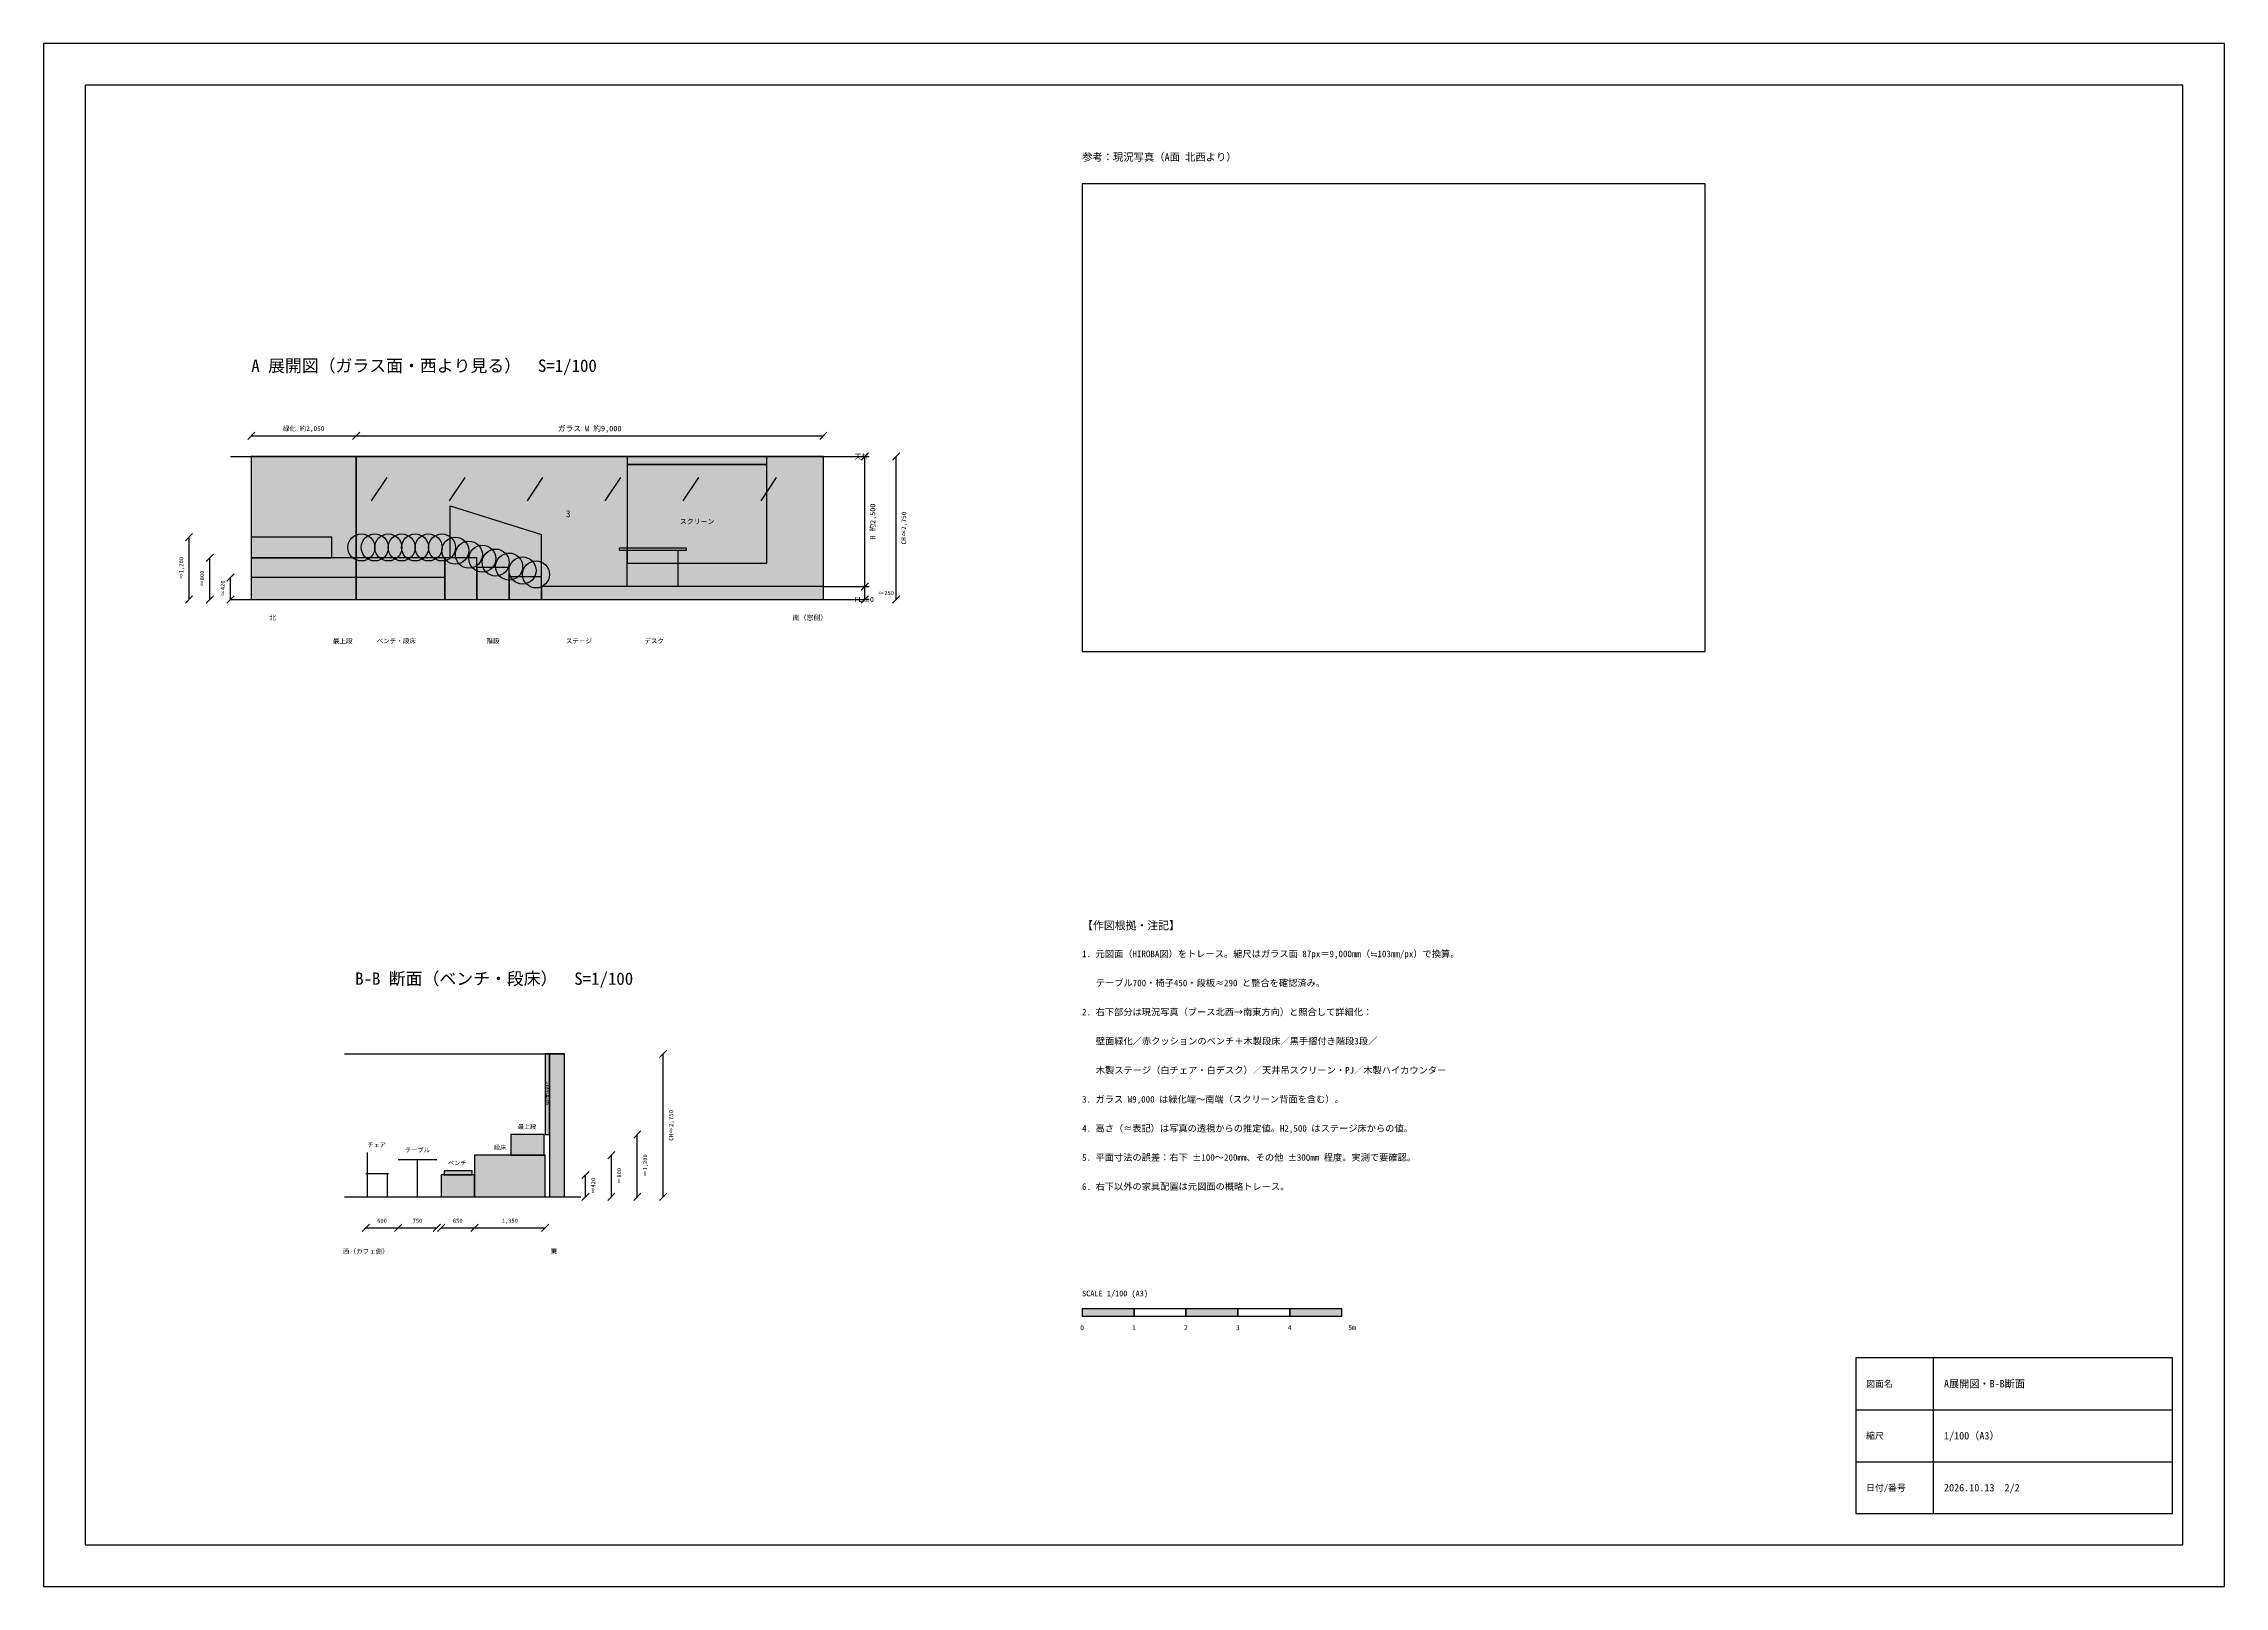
# Model space of a CAD drawing. Header units: millimetres. Extents: x 0 to 87000, y 0 to 29700.
# Drawn here: x 45000 to 87000, y 0 to 29700 of the extents above; entities that cross this region are included whole.
import ezdxf
from ezdxf.enums import TextEntityAlignment as Align

# ---------------------------------------------------------------- set-up
doc = ezdxf.new("R2010")
doc.units = ezdxf.units.MM
for name, color, linetype in [('A-CEIL', 9, 'Continuous'), ('A-DIMS', 2, 'Continuous'), ('A-FILL', 254, 'Continuous'), ('A-FURN', 4, 'Continuous'), ('A-PLANT', 3, 'Continuous'), ('A-TEXT', 7, 'Continuous'), ('A-WALL', 7, 'Continuous'), ('A-WOOD', 30, 'Continuous')]:
    doc.layers.add(name, color=color, linetype=linetype)
doc.styles.add('JP', font='msgothic.ttc')

msp = doc.modelspace()

# ---------------------------------------------------------------- hatches: boundary and pattern name
at = {"layer": 'A-FILL', "true_color": 0x93c47d}
h = msp.add_hatch(color=7, dxfattribs=at)
h.dxf.hatch_style = 1
h.paths.add_polyline_path([(49000, 19000), (51017, 19000), (51017, 21750), (49000, 21750), (49000, 19000)])
at = {"layer": 'A-FILL', "true_color": 0xd6ecff}
h = msp.add_hatch(color=7, dxfattribs=at)
h.dxf.hatch_style = 1
h.paths.add_polyline_path([(51017, 19000), (60017, 19000), (60017, 21750), (51017, 21750), (51017, 19000)])
at = {"layer": 'A-FILL', "true_color": 0x666666}
h = msp.add_hatch(color=7, dxfattribs=at)
h.dxf.hatch_style = 1
h.paths.add_polyline_path([(56241, 21600), (58931, 21600), (58931, 21750), (56241, 21750), (56241, 21600)])
at = {"layer": 'A-FILL', "true_color": 0xc9a774}
h = msp.add_hatch(color=7, dxfattribs=at)
h.dxf.hatch_style = 1
h.paths.add_polyline_path([(49000, 19800), (50552, 19800), (50552, 20200), (49000, 20200), (49000, 19800)])
at = {"layer": 'A-FILL', "true_color": 0xdcc095}
h = msp.add_hatch(color=7, dxfattribs=at)
h.dxf.hatch_style = 1
h.paths.add_polyline_path([(49000, 19000), (52724, 19000), (52724, 19800), (49000, 19800), (49000, 19000)])
h = msp.add_hatch(color=7, dxfattribs=at)
h.dxf.hatch_style = 1
h.paths.add_polyline_path([(52724, 19000), (53345, 19000), (53345, 19800), (52724, 19800), (52724, 19000)])
at = {"layer": 'A-FILL', "true_color": 0xe9d3ae}
h = msp.add_hatch(color=7, dxfattribs=at)
h.dxf.hatch_style = 1
h.paths.add_polyline_path([(49000, 19000), (52724, 19000), (52724, 19420), (49000, 19420), (49000, 19000)])
at = {"layer": 'A-FILL', "true_color": 0xdcc095}
h = msp.add_hatch(color=7, dxfattribs=at)
h.dxf.hatch_style = 1
h.paths.add_polyline_path([(53345, 19000), (53966, 19000), (53966, 19617), (53345, 19617), (53345, 19000)])
h = msp.add_hatch(color=7, dxfattribs=at)
h.dxf.hatch_style = 1
h.paths.add_polyline_path([(53966, 19000), (54586, 19000), (54586, 19433), (53966, 19433), (53966, 19000)])
at = {"layer": 'A-FILL', "true_color": 0xf1dfbd}
h = msp.add_hatch(color=7, dxfattribs=at)
h.dxf.hatch_style = 1
h.paths.add_polyline_path([(54586, 19000), (60017, 19000), (60017, 19250), (54586, 19250), (54586, 19000)])
at = {"layer": 'A-FILL', "true_color": 0x93c47d}
h = msp.add_hatch(color=7, dxfattribs=at)
h.dxf.hatch_style = 1
h.paths.add_polyline_path([(54662, 8700), (54745, 8700), (54745, 10250), (54662, 10250), (54662, 8700)])
at = {"layer": 'A-FILL', "true_color": 0x9e9e9e}
h = msp.add_hatch(color=7, dxfattribs=at)
h.dxf.hatch_style = 1
h.paths.add_polyline_path([(54745, 7500), (55034, 7500), (55034, 10250), (54745, 10250), (54745, 7500)])
at = {"layer": 'A-FILL', "true_color": 0xc9a774}
h = msp.add_hatch(color=7, dxfattribs=at)
h.dxf.hatch_style = 1
h.paths.add_polyline_path([(54000, 8300), (54641, 8300), (54641, 8700), (54000, 8700), (54000, 8300)])
at = {"layer": 'A-FILL', "true_color": 0xc0687a}
h = msp.add_hatch(color=7, dxfattribs=at)
h.dxf.hatch_style = 1
h.paths.add_polyline_path([(52717, 7920), (53255, 7920), (53255, 8000), (52717, 8000), (52717, 7920)])
at = {"layer": 'A-FILL', "true_color": 0xdcc095}
h = msp.add_hatch(color=7, dxfattribs=at)
h.dxf.hatch_style = 1
h.paths.add_polyline_path([(53297, 7500), (54662, 7500), (54662, 8300), (53297, 8300), (53297, 7500)])
at = {"layer": 'A-FILL', "true_color": 0xe9d3ae}
h = msp.add_hatch(color=7, dxfattribs=at)
h.dxf.hatch_style = 1
h.paths.add_polyline_path([(52655, 7500), (53297, 7500), (53297, 7920), (52655, 7920), (52655, 7500)])
at = {"layer": 'A-FILL', "true_color": 0x000000}
h = msp.add_hatch(color=7, dxfattribs=at)
h.dxf.hatch_style = 1
h.paths.add_polyline_path([(65000, 5200), (66000, 5200), (66000, 5340), (65000, 5340), (65000, 5200)])
h = msp.add_hatch(color=7, dxfattribs=at)
h.dxf.hatch_style = 1
h.paths.add_polyline_path([(67000, 5200), (68000, 5200), (68000, 5340), (67000, 5340), (67000, 5200)])
h = msp.add_hatch(color=7, dxfattribs=at)
h.dxf.hatch_style = 1
h.paths.add_polyline_path([(69000, 5200), (70000, 5200), (70000, 5340), (69000, 5340), (69000, 5200)])

# ---------------------------------------------------------------- linework, layer by layer
at = {"layer": 'A-CEIL'}
msp.add_lwpolyline([(56241, 21600), (58931, 21600), (58931, 21750), (56241, 21750), (56241, 21600)], close=True, dxfattribs=at)
at = {"layer": 'A-DIMS'}
for points in [[(48930, 22080), (49070, 22220)], [(49000, 22150), (51017, 22150)], [(50947, 22080), (51087, 22220)], [(50947, 22080), (51087, 22220)], [(51017, 22150), (60017, 22150)], [(59947, 22080), (60087, 22220)], [(60017, 21750), (60897, 21750)], [(60747, 21680), (60887, 21820)], [(60817, 19250), (60817, 21750)], [(61347, 21680), (61487, 21820)], [(61417, 19000), (61417, 21750)], [(47730, 20130), (47870, 20270)], [(47800, 19000), (47800, 20200)], [(48130, 19730), (48270, 19870)], [(48200, 19000), (48200, 19800)], [(48530, 19350), (48670, 19490)], [(48600, 19000), (48600, 19420)], [(60747, 19180), (60887, 19320)], [(60747, 19180), (60887, 19320)], [(47730, 18930), (47870, 19070)], [(48130, 18930), (48270, 19070)], [(48530, 18930), (48670, 19070)], [(60017, 19250), (60897, 19250)], [(60017, 19250), (60897, 19250)], [(60017, 19000), (60897, 19000)], [(60747, 18930), (60887, 19070)], [(60817, 19000), (60817, 19250)], [(61347, 18930), (61487, 19070)], [(56864, 10180), (57004, 10320)], [(56934, 7500), (56934, 10250)], [(56364, 8630), (56504, 8770)], [(56434, 7500), (56434, 8700)], [(55364, 7850), (55504, 7990)], [(55864, 8230), (56004, 8370)], [(55934, 7500), (55934, 8300)], [(55364, 7430), (55504, 7570)], [(55434, 7500), (55434, 7920)], [(55864, 7430), (56004, 7570)], [(56364, 7430), (56504, 7570)], [(56864, 7430), (57004, 7570)], [(51137, 6830), (51277, 6970)], [(51207, 6900), (51828, 6900)], [(51758, 6830), (51898, 6970)], [(51758, 6830), (51898, 6970)], [(51828, 6900), (52572, 6900)], [(52502, 6830), (52642, 6970)], [(52585, 6830), (52725, 6970)], [(52655, 6900), (53297, 6900)], [(53227, 6830), (53367, 6970)], [(53227, 6830), (53367, 6970)], [(53297, 6900), (54662, 6900)], [(54592, 6830), (54732, 6970)]]:
    msp.add_lwpolyline(points, dxfattribs=at)
at = {"layer": 'A-FURN'}
for points in [[(45000, 0), (87000, 0), (87000, 29700), (45000, 29700), (45000, 0)], [(45800, 800), (86200, 800), (86200, 28900), (45800, 28900), (45800, 800)], [(65000, 18000), (77000, 18000), (77000, 27000), (65000, 27000), (65000, 18000)], [(51017, 19000), (60017, 19000), (60017, 21750), (51017, 21750), (51017, 19000)], [(56241, 19700), (58931, 19700), (58931, 21600), (56241, 21600), (56241, 19700)], [(56086, 19950), (57379, 19950), (57379, 19990), (56086, 19990), (56086, 19950)], [(52717, 7920), (53255, 7920), (53255, 8000), (52717, 8000), (52717, 7920)], [(65000, 5200), (66000, 5200), (66000, 5340), (65000, 5340), (65000, 5200)], [(66000, 5200), (67000, 5200), (67000, 5340), (66000, 5340), (66000, 5200)], [(67000, 5200), (68000, 5200), (68000, 5340), (67000, 5340), (67000, 5200)], [(68000, 5200), (69000, 5200), (69000, 5340), (68000, 5340), (68000, 5200)], [(69000, 5200), (70000, 5200), (70000, 5340), (69000, 5340), (69000, 5200)], [(79900, 1400), (86000, 1400), (86000, 4400), (79900, 4400), (79900, 1400)]]:
    msp.add_lwpolyline(points, close=True, dxfattribs=at)
for points in [[(48600, 21750), (60417, 21750)], [(51317, 20900), (51617, 21350)], [(52817, 20900), (53117, 21350)], [(54317, 20900), (54617, 21350)], [(55817, 20900), (56117, 21350)], [(57317, 20900), (57617, 21350)], [(58817, 20900), (59117, 21350)], [(52828, 20800), (54586, 20250)], [(52828, 19800), (52828, 20800)], [(54586, 19250), (54586, 20250)], [(56241, 19250), (56241, 19950)], [(57224, 19250), (57224, 19950)], [(48600, 19000), (60417, 19000)], [(50793, 10250), (55034, 10250)], [(51238, 7500), (51238, 8350)], [(52200, 7500), (52200, 8220)], [(51207, 7950), (51641, 7950)], [(51621, 7500), (51621, 7950)], [(50793, 7500), (55345, 7500)], [(81400, 1400), (81400, 4400)], [(79900, 3400), (86000, 3400)], [(79900, 2400), (86000, 2400)]]:
    msp.add_lwpolyline(points, dxfattribs=at)
at = {"layer": 'A-PLANT'}
for points in [[(49000, 19000), (51017, 19000), (51017, 21750), (49000, 21750), (49000, 19000)], [(54662, 8700), (54745, 8700), (54745, 10250), (54662, 10250), (54662, 8700)]]:
    msp.add_lwpolyline(points, close=True, dxfattribs=at)
for centre in [(51121, 20000), (51379, 20000), (51638, 20000), (51897, 20000), (52155, 20000), (52414, 20000), (52672, 20000), (52931, 19939), (53190, 19862), (53448, 19786), (53707, 19710), (53966, 19633), (54224, 19557), (54483, 19481)]:
    msp.add_circle(centre, 260, dxfattribs=at)
at = {"layer": 'A-WALL'}
msp.add_lwpolyline([(54745, 7500), (55034, 7500), (55034, 10250), (54745, 10250), (54745, 7500)], close=True, dxfattribs=at)
msp.add_lwpolyline([(51828, 8220), (52572, 8220)], dxfattribs=at)
at = {"layer": 'A-WOOD'}
for points in [[(49000, 19800), (50552, 19800), (50552, 20200), (49000, 20200), (49000, 19800)], [(49000, 19000), (52724, 19000), (52724, 19800), (49000, 19800), (49000, 19000)], [(52724, 19000), (53345, 19000), (53345, 19800), (52724, 19800), (52724, 19000)], [(49000, 19000), (52724, 19000), (52724, 19420), (49000, 19420), (49000, 19000)], [(53345, 19000), (53966, 19000), (53966, 19617), (53345, 19617), (53345, 19000)], [(53966, 19000), (54586, 19000), (54586, 19433), (53966, 19433), (53966, 19000)], [(54586, 19000), (60017, 19000), (60017, 19250), (54586, 19250), (54586, 19000)], [(54000, 8300), (54641, 8300), (54641, 8700), (54000, 8700), (54000, 8300)], [(53297, 7500), (54662, 7500), (54662, 8300), (53297, 8300), (53297, 7500)], [(52655, 7500), (53297, 7500), (53297, 7920), (52655, 7920), (52655, 7500)]]:
    msp.add_lwpolyline(points, close=True, dxfattribs=at)

# ---------------------------------------------------------------- texts
at = {"layer": 'A-TEXT', "style": 'JP'}
for s, height, p in [('参考：現況写真（A面 北西より）', 145.52, (65000, 27400)), ('SCALE 1/100 (A3)', 111.12, (65000, 5550))]:
    msp.add_text(s, height=height, dxfattribs=at).set_placement(p, align=Align.BOTTOM_LEFT)
for s, height, p in [('A 展開図（ガラス面・西より見る）\u3000S=1/100', 238.12, (49000, 23500)), ('天井', 95.2, (60617, 21750)), ('FL±0', 95.2, (60617, 19000)), ('≈250', 79.4, (61067, 19125)), ('B-B 断面（ベンチ・段床）\u3000S=1/100', 238.12, (51000, 11700)), ('図面名', 121.7, (80100, 3900)), ('A展開図・B-B断面', 142.9, (81600, 3900)), ('縮尺', 121.7, (80100, 2900)), ('1/100（A3）', 142.9, (81600, 2900)), ('日付/番号', 121.7, (80100, 1900)), ('2026.10.13\u30002/2', 142.88, (81600, 1900))]:
    msp.add_text(s, height=height, dxfattribs=at).set_placement(p, align=Align.MIDDLE_LEFT)
for s, height, p in [('緑化 約2,050', 90, (50009, 22290)), ('ガラス W 約9,000', 105.83, (55517, 22290)), ('3', 132, (55103, 20650)), ('スクリーン', 95.2, (57586, 20500)), ('北', 95.2, (49414, 18650)), ('南（窓側）', 95.2, (59759, 18650)), ('最上段', 90, (50759, 18200)), ('ベンチ・段床', 90, (51793, 18200)), ('階段', 90, (53655, 18200)), ('ステージ', 90, (55310, 18200)), ('デスク', 90, (56759, 18200)), ('最上段', 84.7, (54310, 8850)), ('チェア', 84.7, (51414, 8500)), ('テーブル', 84.7, (52200, 8400)), ('段床', 84.7, (53793, 8450)), ('ベンチ', 84.7, (52966, 8150)), ('600', 79.4, (51517, 7040)), ('750', 79.4, (52200, 7040)), ('650', 79.4, (52976, 7040)), ('1,350', 79.4, (53979, 7040)), ('西（カフェ側）', 90, (51207, 6450)), ('東', 90, (54828, 6450)), ('0', 95.2, (65000, 4980)), ('1', 95.2, (66000, 4980)), ('2', 95.2, (67000, 4980)), ('3', 95.2, (68000, 4980)), ('4', 95.2, (69000, 4980)), ('5m', 95.2, (70200, 4980))]:
    msp.add_text(s, height=height, dxfattribs=at).set_placement(p, align=Align.MIDDLE_CENTER)
for s, height, p in [('H 約2,500', 100.5, (60967, 20500)), ('CH≈2,750', 90, (61567, 20375)), ('≈1,200', 79.4, (47650, 19600)), ('≈800', 79.4, (48050, 19400)), ('≈420', 79.4, (48450, 19210)), ('壁面緑化', 84.7, (54703, 9500)), ('CH≈2,750', 84.7, (57084, 8875)), ('≈800', 79.4, (56084, 7900)), ('≈1,200', 79.4, (56584, 8100)), ('≈420', 79.4, (55584, 7710))]:
    msp.add_text(s, height=height, rotation=90, dxfattribs=at).set_placement(p, align=Align.MIDDLE_CENTER)
for s, height, p in [('【作図根拠・注記】', 153.5, (65000, 12800)), ('1. 元図面（HIROBA図）をトレース。縮尺はガラス面 87px＝9,000mm（≒103mm/px）で換算。', 127, (65000, 12240)), ('\u3000 テーブル700・椅子450・段板≈290 と整合を確認済み。', 127, (65000, 11680)), ('2. 右下部分は現況写真（ブース北西→南東方向）と照合して詳細化：', 127, (65000, 11120)), ('\u3000 壁面緑化／赤クッションのベンチ＋木製段床／黒手摺付き階段3段／', 127, (65000, 10560)), ('\u3000 木製ステージ（白チェア・白デスク）／天井吊スクリーン・PJ／木製ハイカウンター', 127, (65000, 10000)), ('3. ガラス W9,000 は緑化端〜南端（スクリーン背面を含む）。', 127, (65000, 9440)), ('4. 高さ（≈表記）は写真の透視からの推定値。H2,500 はステージ床からの値。', 127, (65000, 8880)), ('5. 平面寸法の誤差：右下 ±100〜200mm、その他 ±300mm 程度。実測で要確認。', 127, (65000, 8320)), ('6. 右下以外の家具配置は元図面の概略トレース。', 127, (65000, 7760))]:
    msp.add_text(s, height=height, dxfattribs=at).set_placement(p, align=Align.TOP_LEFT)

doc.saveas('drawing.dxf')
